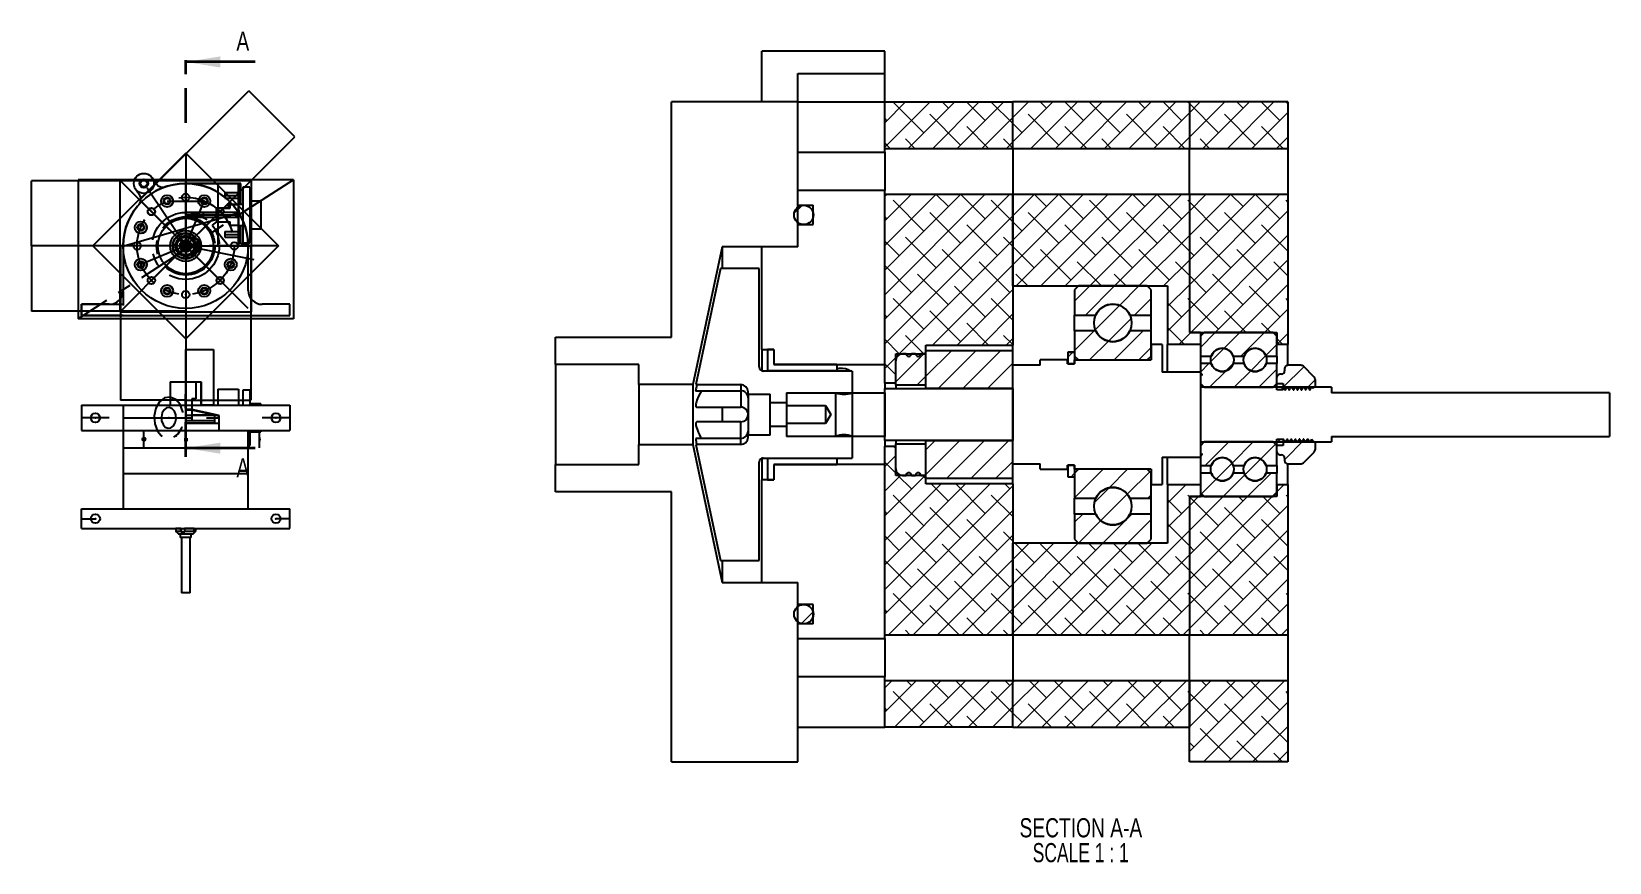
# Model space of a CAD drawing. Header units: inches. Extents: x 1.4 to 12.7, y 3.9 to 9.9.
import ezdxf

# ---------------------------------------------------------------- set-up
doc = ezdxf.new("R2010")
doc.units = ezdxf.units.IN
doc.header["$MEASUREMENT"] = 0
doc.header["$PDSIZE"] = -1
doc.linetypes.add('CENTERX2', pattern=[0.8, 0.5, -0.1, 0.1, -0.1])
doc.linetypes.add('PHANTOM', pattern=[0.5, 0.25, -0.05, 0.05, -0.05, 0.05, -0.05])
doc.styles.add('SLDTEXTSTYLE0', font='TXT', dxfattribs={"width": 0.75})
doc.styles.add('SLDTEXTSTYLE1', font='TXT', dxfattribs={"width": 0.681818})

msp = doc.modelspace()

# ---------------------------------------------------------------- texts
at = {"color": 7, "linetype": 'Continuous', "char_height": 0.138, "attachment_point": 1, "style": 'SLDTEXTSTYLE0'}
for insert in [(2.83, 9.921), (2.83, 6.85)]:
    msp.add_mtext('A', dxfattribs=dict(at, insert=insert))

# ---------------------------------------------------------------- blocks, each defined once
blk = doc.blocks.new('SW_NOTE_0')
at = {"color": 0, "linetype": 'Continuous', "lineweight": 18, "char_height": 0.1378, "attachment_point": 2}
for s, insert, style in [('SECTION A-A', (0.558, 0.178), 'SLDTEXTSTYLE0'), ('SCALE 1 : 1', (0.557, -0.001), 'SLDTEXTSTYLE1')]:
    blk.add_mtext(s, dxfattribs=dict(at, insert=insert, style=style))

# ---------------------------------------------------------------- hatches: boundary and pattern name
at = {"linetype": 'Continuous', "lineweight": 18}
h = msp.add_hatch(dxfattribs=at)
h.set_pattern_fill('ANSI38', style=0)
h.paths.add_polyline_path([(8.419, 9.415), (7.497, 9.415), (7.497, 9.08), (8.419, 9.08)], flags=0)
h = msp.add_hatch(dxfattribs=at)
h.set_pattern_fill('ANSI38', style=0)
h.paths.add_polyline_path([(9.69, 9.08), (9.69, 9.415), (8.419, 9.415), (8.419, 9.08)], flags=0)
h = msp.add_hatch(dxfattribs=at)
h.set_pattern_fill('ANSI38', style=0)
h.paths.add_polyline_path([(10.399, 9.08), (10.399, 9.415), (9.69, 9.415), (9.69, 9.08)], flags=0)
h = msp.add_hatch(dxfattribs=at)
h.set_pattern_fill('ANSI38', style=0)
h.paths.add_polyline_path([(7.497, 8.749), (7.497, 7.391), (7.576, 7.391), (7.576, 7.602), (7.794, 7.602), (7.794, 7.665), (8.419, 7.665), (8.419, 8.749)], flags=0)
h = msp.add_hatch(dxfattribs=at)
h.set_pattern_fill('ANSI38', style=0)
h.paths.add_polyline_path([(8.419, 8.09), (9.533, 8.09), (9.533, 7.669), (9.769, 7.669), (9.769, 7.755), (9.69, 7.755), (9.69, 8.749), (8.419, 8.749)], flags=0)
h = msp.add_hatch(dxfattribs=at)
h.set_pattern_fill('ANSI38', style=0)
h.paths.add_polyline_path([(9.69, 7.755), (10.32, 7.755), (10.32, 7.669), (10.399, 7.669), (10.399, 8.749), (9.69, 8.749)], flags=0)
h = msp.add_hatch(dxfattribs=at)
h.set_pattern_fill('ANSI34', style=0)
edge = h.paths.add_edge_path(flags=0)
edge.add_arc((6.914, 8.601), 0.0695, 0, 360)
h = msp.add_hatch(dxfattribs=at)
h.set_pattern_fill('ANSI31', style=0)
edge = h.paths.add_edge_path(flags=0)
edge.add_line((9.415, 7.881), (9.415, 8.062))
edge.add_line((9.415, 8.062), (9.387, 8.09))
edge.add_line((9.387, 8.09), (8.891, 8.09))
edge.add_line((8.891, 8.09), (8.864, 8.062))
edge.add_line((8.864, 8.062), (8.864, 7.881))
edge.add_line((8.864, 7.881), (9.017, 7.881))
edge.add_arc((9.139, 7.824), 0.135, 24.9972, 155.0028, ccw=False)
edge.add_line((9.262, 7.881), (9.415, 7.881))
h = msp.add_hatch(dxfattribs=at)
h.set_pattern_fill('ANSI31', style=0)
edge = h.paths.add_edge_path(flags=0)
edge.add_arc((9.139, 7.824), 0.135, 0, 360)
h = msp.add_hatch(dxfattribs=at)
h.set_pattern_fill('ANSI31', style=0)
edge = h.paths.add_edge_path(flags=0)
edge.add_line((9.387, 7.558), (9.415, 7.586))
edge.add_line((9.415, 7.586), (9.415, 7.767))
edge.add_line((9.415, 7.767), (9.262, 7.767))
edge.add_arc((9.139, 7.824), 0.135, 204.9972, 335.0028, ccw=False)
edge.add_line((9.017, 7.767), (8.864, 7.767))
edge.add_line((8.864, 7.767), (8.864, 7.586))
edge.add_line((8.864, 7.586), (8.891, 7.558))
edge.add_line((8.891, 7.558), (9.387, 7.558))
h = msp.add_hatch(dxfattribs=at)
h.set_pattern_fill('ANSI31', style=0)
edge = h.paths.add_edge_path(flags=0)
edge.add_line((10.293, 7.755), (9.797, 7.755))
edge.add_line((9.797, 7.755), (9.769, 7.728))
edge.add_line((9.769, 7.728), (9.769, 7.586))
edge.add_line((9.769, 7.586), (9.848, 7.586))
edge.add_arc((9.927, 7.558), 0.0835, 19.3741, 160.6259, ccw=False)
edge.add_line((10.005, 7.586), (10.084, 7.586))
edge.add_arc((10.163, 7.558), 0.0835, 19.3741, 160.6259, ccw=False)
edge.add_line((10.242, 7.586), (10.32, 7.586))
edge.add_line((10.32, 7.586), (10.32, 7.728))
edge.add_line((10.32, 7.728), (10.293, 7.755))
h = msp.add_hatch(dxfattribs=at)
h.set_pattern_fill('ANSI31', style=0)
h.paths.add_polyline_path([(8.419, 7.352), (8.419, 7.623), (7.794, 7.623), (7.794, 7.352)], flags=0)
h = msp.add_hatch(dxfattribs=at)
h.set_pattern_fill('ANSI32', style=0)
h.paths.add_polyline_path([(8.816, 7.612), (8.816, 7.529), (8.864, 7.529), (8.864, 7.612)], flags=0)
h = msp.add_hatch(dxfattribs=at)
h.set_pattern_fill('ANSI31', style=0)
edge = h.paths.add_edge_path(flags=0)
edge.add_arc((9.927, 7.558), 0.0835, 0, 360)
h = msp.add_hatch(dxfattribs=at)
h.set_pattern_fill('ANSI31', style=0)
edge = h.paths.add_edge_path(flags=0)
edge.add_arc((10.163, 7.558), 0.0835, 0, 360)
h = msp.add_hatch(dxfattribs=at)
h.set_pattern_fill('ANSI34', style=0)
edge = h.paths.add_edge_path(flags=0)
edge.add_line((7.576, 7.375), (7.794, 7.375))
edge.add_line((7.794, 7.375), (7.794, 7.602))
edge.add_line((7.794, 7.602), (7.757, 7.602))
edge.add_arc((7.738, 7.602), 0.0189, 180, 360, ccw=False)
edge.add_line((7.719, 7.602), (7.689, 7.602))
edge.add_arc((7.67, 7.602), 0.0189, 180, 360, ccw=False)
edge.add_line((7.651, 7.602), (7.626, 7.602))
edge.add_arc((7.626, 7.552), 0.05, 90, 180)
edge.add_line((7.576, 7.552), (7.576, 7.375))
h = msp.add_hatch(dxfattribs=at)
h.set_pattern_fill('ANSI31', style=0)
edge = h.paths.add_edge_path(flags=0)
edge.add_line((9.848, 7.531), (9.769, 7.531))
edge.add_line((9.769, 7.531), (9.769, 7.465))
edge.add_line((9.769, 7.465), (9.779, 7.455))
edge.add_line((9.779, 7.455), (9.779, 7.445))
edge.add_line((9.779, 7.445), (9.769, 7.455))
edge.add_line((9.769, 7.455), (9.769, 7.389))
edge.add_line((9.769, 7.389), (9.797, 7.361))
edge.add_line((9.797, 7.361), (10.293, 7.361))
edge.add_line((10.293, 7.361), (10.32, 7.389))
edge.add_line((10.32, 7.389), (10.32, 7.531))
edge.add_line((10.32, 7.531), (10.242, 7.531))
edge.add_arc((10.163, 7.558), 0.0835, 199.3741, 340.6259, ccw=False)
edge.add_line((10.084, 7.531), (10.005, 7.531))
edge.add_arc((9.927, 7.558), 0.0835, 199.3741, 340.6259, ccw=False)
h = msp.add_hatch(dxfattribs=at)
h.set_pattern_fill('ANSI31', style=0)
edge = h.paths.add_edge_path(flags=0)
edge.add_line((10.511, 7.361), (10.514, 7.361))
edge.add_line((10.514, 7.361), (10.526, 7.342))
edge.add_line((10.526, 7.342), (10.529, 7.342))
edge.add_line((10.529, 7.342), (10.54, 7.361))
edge.add_line((10.54, 7.361), (10.544, 7.361))
edge.add_line((10.544, 7.361), (10.555, 7.342))
edge.add_line((10.555, 7.342), (10.559, 7.342))
edge.add_line((10.559, 7.342), (10.57, 7.361))
edge.add_line((10.57, 7.361), (10.574, 7.361))
edge.add_line((10.574, 7.361), (10.579, 7.352))
edge.add_line((10.579, 7.352), (10.596, 7.369))
edge.add_line((10.596, 7.369), (10.596, 7.417))
edge.add_arc((10.572, 7.417), 0.0238, 0, 45)
edge.add_line((10.589, 7.434), (10.511, 7.512))
edge.add_arc((10.494, 7.495), 0.0238, 45, 90)
edge.add_line((10.494, 7.519), (10.399, 7.519))
edge.add_arc((10.399, 7.495), 0.0238, 90, 180)
edge.add_line((10.375, 7.495), (10.375, 7.479))
edge.add_arc((10.352, 7.479), 0.0238, 274, 360, ccw=False)
edge.add_line((10.353, 7.455), (10.342, 7.455))
edge.add_arc((10.344, 7.431), 0.0238, 94, 180)
edge.add_line((10.32, 7.431), (10.32, 7.387))
edge.add_line((10.32, 7.387), (10.365, 7.387))
edge.add_line((10.365, 7.387), (10.365, 7.361))
edge.add_line((10.365, 7.361), (10.367, 7.361))
edge.add_line((10.367, 7.361), (10.378, 7.342))
edge.add_line((10.378, 7.342), (10.382, 7.342))
edge.add_line((10.382, 7.342), (10.393, 7.361))
edge.add_line((10.393, 7.361), (10.396, 7.361))
edge.add_line((10.396, 7.361), (10.407, 7.342))
edge.add_line((10.407, 7.342), (10.411, 7.342))
edge.add_line((10.411, 7.342), (10.422, 7.361))
edge.add_line((10.422, 7.361), (10.426, 7.361))
edge.add_line((10.426, 7.361), (10.437, 7.342))
edge.add_line((10.437, 7.342), (10.441, 7.342))
edge.add_line((10.441, 7.342), (10.452, 7.361))
edge.add_line((10.452, 7.361), (10.455, 7.361))
edge.add_line((10.455, 7.361), (10.466, 7.342))
edge.add_line((10.466, 7.342), (10.47, 7.342))
edge.add_line((10.47, 7.342), (10.481, 7.361))
edge.add_line((10.481, 7.361), (10.485, 7.361))
edge.add_line((10.485, 7.361), (10.496, 7.342))
edge.add_line((10.496, 7.342), (10.5, 7.342))
edge.add_line((10.5, 7.342), (10.511, 7.361))
h = msp.add_hatch(dxfattribs=at)
h.set_pattern_fill('ANSI31', style=0)
h.paths.add_polyline_path([(10.32, 7.387), (10.32, 7.342), (10.365, 7.342), (10.365, 7.387)], flags=0)
h = msp.add_hatch(dxfattribs=at)
h.set_pattern_fill('ANSI38', style=0)
h.paths.add_polyline_path([(7.497, 6.938), (7.497, 5.58), (8.419, 5.58), (8.419, 6.665), (7.794, 6.665), (7.794, 6.727), (7.576, 6.727), (7.576, 6.938)], flags=0)
h = msp.add_hatch(dxfattribs=at)
h.set_pattern_fill('ANSI34', style=0)
edge = h.paths.add_edge_path(flags=0)
edge.add_line((7.794, 6.955), (7.576, 6.955))
edge.add_line((7.576, 6.955), (7.576, 6.777))
edge.add_arc((7.626, 6.777), 0.05, 180, 270)
edge.add_line((7.626, 6.727), (7.651, 6.727))
edge.add_arc((7.67, 6.727), 0.0189, 0, 180, ccw=False)
edge.add_line((7.689, 6.727), (7.719, 6.727))
edge.add_arc((7.738, 6.727), 0.0189, 0, 180, ccw=False)
edge.add_line((7.757, 6.727), (7.794, 6.727))
edge.add_line((7.794, 6.727), (7.794, 6.955))
h = msp.add_hatch(dxfattribs=at)
h.set_pattern_fill('ANSI31', style=0)
h.paths.add_polyline_path([(7.794, 6.977), (7.794, 6.706), (8.419, 6.706), (8.419, 6.977)], flags=0)
h = msp.add_hatch(dxfattribs=at)
h.set_pattern_fill('ANSI31', style=0)
edge = h.paths.add_edge_path(flags=0)
edge.add_line((9.779, 6.874), (9.769, 6.864))
edge.add_line((9.769, 6.864), (9.769, 6.799))
edge.add_line((9.769, 6.799), (9.848, 6.799))
edge.add_arc((9.927, 6.771), 0.0835, 19.3741, 160.6259, ccw=False)
edge.add_line((10.005, 6.799), (10.084, 6.799))
edge.add_arc((10.163, 6.771), 0.0835, 19.3741, 160.6259, ccw=False)
edge.add_line((10.242, 6.799), (10.32, 6.799))
edge.add_line((10.32, 6.799), (10.32, 6.94))
edge.add_line((10.32, 6.94), (10.293, 6.968))
edge.add_line((10.293, 6.968), (9.797, 6.968))
edge.add_line((9.797, 6.968), (9.769, 6.94))
edge.add_line((9.769, 6.94), (9.769, 6.874))
edge.add_line((9.769, 6.874), (9.779, 6.884))
edge.add_line((9.779, 6.884), (9.779, 6.874))
h = msp.add_hatch(dxfattribs=at)
h.set_pattern_fill('ANSI31', style=0)
h.paths.add_polyline_path([(10.32, 6.987), (10.32, 6.943), (10.365, 6.943), (10.365, 6.987)], flags=0)
h = msp.add_hatch(dxfattribs=at)
h.set_pattern_fill('ANSI31', style=0)
edge = h.paths.add_edge_path(flags=0)
edge.add_line((10.555, 6.968), (10.544, 6.987))
edge.add_line((10.544, 6.987), (10.54, 6.987))
edge.add_line((10.54, 6.987), (10.529, 6.968))
edge.add_line((10.529, 6.968), (10.526, 6.968))
edge.add_line((10.526, 6.968), (10.514, 6.987))
edge.add_line((10.514, 6.987), (10.511, 6.987))
edge.add_line((10.511, 6.987), (10.5, 6.968))
edge.add_line((10.5, 6.968), (10.496, 6.968))
edge.add_line((10.496, 6.968), (10.485, 6.987))
edge.add_line((10.485, 6.987), (10.481, 6.987))
edge.add_line((10.481, 6.987), (10.47, 6.968))
edge.add_line((10.47, 6.968), (10.466, 6.968))
edge.add_line((10.466, 6.968), (10.455, 6.987))
edge.add_line((10.455, 6.987), (10.452, 6.987))
edge.add_line((10.452, 6.987), (10.441, 6.968))
edge.add_line((10.441, 6.968), (10.437, 6.968))
edge.add_line((10.437, 6.968), (10.426, 6.987))
edge.add_line((10.426, 6.987), (10.422, 6.987))
edge.add_line((10.422, 6.987), (10.411, 6.968))
edge.add_line((10.411, 6.968), (10.407, 6.968))
edge.add_line((10.407, 6.968), (10.396, 6.987))
edge.add_line((10.396, 6.987), (10.393, 6.987))
edge.add_line((10.393, 6.987), (10.382, 6.968))
edge.add_line((10.382, 6.968), (10.378, 6.968))
edge.add_line((10.378, 6.968), (10.367, 6.987))
edge.add_line((10.367, 6.987), (10.365, 6.987))
edge.add_line((10.365, 6.987), (10.365, 6.943))
edge.add_line((10.365, 6.943), (10.32, 6.943))
edge.add_line((10.32, 6.943), (10.32, 6.898))
edge.add_arc((10.344, 6.898), 0.0238, 180, 266)
edge.add_line((10.342, 6.875), (10.353, 6.874))
edge.add_arc((10.352, 6.85), 0.0238, 0, 86, ccw=False)
edge.add_line((10.375, 6.85), (10.375, 6.834))
edge.add_arc((10.399, 6.834), 0.0238, 180, 270)
edge.add_line((10.399, 6.81), (10.494, 6.81))
edge.add_arc((10.494, 6.834), 0.0238, 270, 315)
edge.add_line((10.511, 6.817), (10.589, 6.895))
edge.add_arc((10.572, 6.912), 0.0238, 315, 360)
edge.add_line((10.596, 6.912), (10.596, 6.96))
edge.add_line((10.596, 6.96), (10.588, 6.968))
edge.add_line((10.588, 6.968), (10.588, 6.968))
edge.add_line((10.588, 6.968), (10.585, 6.968))
edge.add_line((10.585, 6.968), (10.579, 6.977))
edge.add_line((10.579, 6.977), (10.57, 6.987))
edge.add_line((10.57, 6.987), (10.559, 6.968))
edge.add_line((10.559, 6.968), (10.555, 6.968))
h = msp.add_hatch(dxfattribs=at)
h.set_pattern_fill('ANSI31', style=0)
edge = h.paths.add_edge_path(flags=0)
edge.add_arc((9.927, 6.771), 0.0835, 0, 360)
h = msp.add_hatch(dxfattribs=at)
h.set_pattern_fill('ANSI31', style=0)
edge = h.paths.add_edge_path(flags=0)
edge.add_arc((10.163, 6.771), 0.0835, 0, 360)
h = msp.add_hatch(dxfattribs=at)
h.set_pattern_fill('ANSI32', style=0)
h.paths.add_polyline_path([(8.864, 6.717), (8.864, 6.8), (8.816, 6.8), (8.816, 6.717)], flags=0)
h = msp.add_hatch(dxfattribs=at)
h.set_pattern_fill('ANSI31', style=0)
edge = h.paths.add_edge_path(flags=0)
edge.add_line((9.262, 6.562), (9.415, 6.562))
edge.add_line((9.415, 6.562), (9.415, 6.743))
edge.add_line((9.415, 6.743), (9.387, 6.771))
edge.add_line((9.387, 6.771), (8.891, 6.771))
edge.add_line((8.891, 6.771), (8.864, 6.743))
edge.add_line((8.864, 6.743), (8.864, 6.562))
edge.add_line((8.864, 6.562), (9.017, 6.562))
edge.add_arc((9.139, 6.505), 0.135, 24.9972, 155.0028, ccw=False)
h = msp.add_hatch(dxfattribs=at)
h.set_pattern_fill('ANSI31', style=0)
edge = h.paths.add_edge_path(flags=0)
edge.add_line((9.769, 6.743), (9.769, 6.602))
edge.add_line((9.769, 6.602), (9.797, 6.574))
edge.add_line((9.797, 6.574), (10.293, 6.574))
edge.add_line((10.293, 6.574), (10.32, 6.602))
edge.add_line((10.32, 6.602), (10.32, 6.743))
edge.add_line((10.32, 6.743), (10.242, 6.743))
edge.add_arc((10.163, 6.771), 0.0835, 199.3741, 340.6259, ccw=False)
edge.add_line((10.084, 6.743), (10.005, 6.743))
edge.add_arc((9.927, 6.771), 0.0835, 199.3741, 340.6259, ccw=False)
edge.add_line((9.848, 6.743), (9.769, 6.743))
h = msp.add_hatch(dxfattribs=at)
h.set_pattern_fill('ANSI38', style=0)
h.paths.add_polyline_path([(9.769, 6.661), (9.533, 6.661), (9.533, 6.239), (8.419, 6.239), (8.419, 5.58), (9.69, 5.58), (9.69, 6.574), (9.769, 6.574)], flags=0)
h = msp.add_hatch(dxfattribs=at)
h.set_pattern_fill('ANSI31', style=0)
edge = h.paths.add_edge_path(flags=0)
edge.add_arc((9.139, 6.505), 0.135, 0, 360)
h = msp.add_hatch(dxfattribs=at)
h.set_pattern_fill('ANSI38', style=0)
h.paths.add_polyline_path([(10.399, 6.661), (10.32, 6.661), (10.32, 6.574), (9.69, 6.574), (9.69, 5.58), (10.399, 5.58)], flags=0)
h = msp.add_hatch(dxfattribs=at)
h.set_pattern_fill('ANSI31', style=0)
edge = h.paths.add_edge_path(flags=0)
edge.add_line((8.891, 6.239), (9.387, 6.239))
edge.add_line((9.387, 6.239), (9.415, 6.267))
edge.add_line((9.415, 6.267), (9.415, 6.448))
edge.add_line((9.415, 6.448), (9.262, 6.448))
edge.add_arc((9.139, 6.505), 0.135, 204.9972, 335.0028, ccw=False)
edge.add_line((9.017, 6.448), (8.864, 6.448))
edge.add_line((8.864, 6.448), (8.864, 6.267))
edge.add_line((8.864, 6.267), (8.891, 6.239))
h = msp.add_hatch(dxfattribs=at)
h.set_pattern_fill('ANSI34', style=0)
edge = h.paths.add_edge_path(flags=0)
edge.add_arc((6.914, 5.728), 0.0695, 0, 360)
h = msp.add_hatch(dxfattribs=at)
h.set_pattern_fill('ANSI38', style=0)
h.paths.add_polyline_path([(7.497, 4.915), (8.419, 4.915), (8.419, 5.249), (7.497, 5.249)], flags=0)
h = msp.add_hatch(dxfattribs=at)
h.set_pattern_fill('ANSI38', style=0)
h.paths.add_polyline_path([(9.69, 4.915), (9.69, 5.249), (8.419, 5.249), (8.419, 4.915)], flags=0)
h = msp.add_hatch(dxfattribs=at)
h.set_pattern_fill('ANSI38', style=0)
h.paths.add_polyline_path([(10.399, 4.665), (10.399, 5.249), (9.69, 5.249), (9.69, 4.665)], flags=0)

# ---------------------------------------------------------------- linework, layer by layer
at = {"color": 7, "linetype": 'Continuous', "lineweight": 25}
for p, q in [((7.497, 9.78), (6.613, 9.78)), ((6.613, 9.674), (6.613, 9.78)), ((7.497, 9.619), (7.497, 9.78)), ((6.613, 9.415), (6.613, 9.674)), ((6.872, 9.619), (7.497, 9.619)), ((6.872, 9.415), (6.872, 9.619)), ((7.497, 9.415), (7.497, 9.619)), ((5.963, 7.721), (5.963, 9.415)), ((6.872, 9.415), (5.963, 9.415)), ((6.872, 9.415), (7.497, 9.415)), ((6.872, 9.052), (6.872, 9.415)), ((6.872, 8.372), (6.872, 9.415)), ((7.497, 9.415), (8.419, 9.415)), ((7.497, 9.08), (7.497, 9.415)), ((7.497, 9.052), (7.497, 9.415)), ((9.69, 9.415), (8.419, 9.415)), ((8.419, 9.08), (8.419, 9.415)), ((9.69, 9.415), (9.69, 9.08)), ((10.399, 9.415), (9.69, 9.415)), ((10.399, 9.415), (10.399, 9.08)), ((6.872, 9.052), (7.497, 9.052)), ((7.497, 9.08), (8.419, 9.08)), ((7.497, 9.052), (7.497, 8.777)), ((8.419, 9.08), (9.69, 9.08)), ((8.419, 9.08), (8.419, 8.749)), ((9.69, 8.749), (9.69, 9.08)), ((9.69, 9.08), (10.399, 9.08)), ((10.399, 9.08), (10.399, 8.749)), ((2.254, 8.824), (2.224, 8.868)), ((2.104, 8.788), (2.134, 8.744)), ((2.696, 8.828), (2.465, 8.828)), ((2.696, 8.828), (2.696, 8.378)), ((2.696, 8.828), (2.846, 8.828)), ((2.862, 8.828), (2.846, 8.828)), ((2.846, 8.378), (2.846, 8.828)), ((2.862, 8.676), (2.862, 8.828)), ((2.927, 8.801), (2.877, 8.801)), ((2.877, 8.801), (2.877, 8.428)), ((2.927, 8.801), (2.927, 8.428)), ((7.497, 8.777), (6.872, 8.777)), ((6.872, 8.671), (6.872, 8.777)), ((7.497, 7.524), (7.497, 8.777)), ((8.419, 8.749), (7.497, 8.749)), ((7.497, 7.391), (7.497, 8.749)), ((8.419, 8.09), (8.419, 8.749)), ((9.69, 8.749), (8.419, 8.749)), ((8.419, 8.749), (8.419, 7.665)), ((9.69, 8.749), (9.69, 7.755)), ((10.399, 8.749), (9.69, 8.749)), ((10.399, 8.749), (10.399, 7.669)), ((2.877, 8.676), (2.846, 8.676)), ((3.005, 8.701), (2.927, 8.701)), ((3.005, 8.701), (3.005, 8.514)), ((6.872, 8.671), (6.983, 8.671)), ((6.983, 8.532), (6.983, 8.671)), ((2.846, 8.526), (2.877, 8.526)), ((2.862, 8.393), (2.862, 8.526)), ((6.872, 8.532), (6.983, 8.532)), ((6.872, 8.372), (6.872, 8.532)), ((2.877, 8.428), (2.877, 8.401)), ((2.927, 8.501), (3.005, 8.501)), ((2.927, 8.428), (2.927, 8.401)), ((3.005, 8.514), (3.005, 8.501)), ((2.015, 8.378), (2.015, 8.058)), ((2.696, 8.378), (2.846, 8.378)), ((2.915, 8.378), (2.846, 8.378)), ((2.915, 8.393), (2.862, 8.393)), ((2.877, 8.401), (2.927, 8.401)), ((2.915, 8.393), (2.915, 8.401)), ((2.915, 8.378), (2.915, 8.393)), ((2.915, 8.058), (2.915, 8.378)), ((6.327, 8.372), (6.116, 7.38)), ((6.327, 8.372), (6.327, 8.215)), ((6.872, 8.372), (6.327, 8.372)), ((6.872, 8.372), (6.613, 8.372)), ((6.613, 7.633), (6.613, 8.372)), ((6.314, 8.215), (6.137, 7.38)), ((6.593, 8.215), (6.314, 8.215)), ((6.593, 7.507), (6.593, 8.215)), ((8.419, 8.09), (9.533, 8.09)), ((8.891, 8.09), (8.864, 8.062)), ((9.387, 8.09), (8.891, 8.09)), ((9.415, 8.062), (9.387, 8.09)), ((9.533, 8.09), (9.533, 7.669)), ((1.715, 7.958), (1.715, 7.878)), ((1.915, 7.958), (1.715, 7.958)), ((3.215, 7.958), (3.015, 7.958)), ((3.215, 7.878), (3.215, 7.958)), ((8.864, 8.062), (8.864, 7.881)), ((9.415, 7.881), (9.415, 8.062)), ((1.715, 7.878), (3.215, 7.878)), ((8.864, 7.881), (9.017, 7.881)), ((8.864, 7.767), (8.864, 7.881)), ((9.262, 7.881), (9.415, 7.881)), ((9.415, 7.767), (9.415, 7.881)), ((8.864, 7.767), (8.864, 7.586)), ((9.017, 7.767), (8.864, 7.767)), ((9.415, 7.767), (9.262, 7.767)), ((9.415, 7.586), (9.415, 7.767)), ((9.769, 7.755), (9.69, 7.755)), ((9.69, 7.755), (10.32, 7.755)), ((9.797, 7.755), (9.769, 7.728)), ((9.769, 7.755), (9.769, 7.669)), ((9.769, 7.728), (9.769, 7.586)), ((10.293, 7.755), (9.797, 7.755)), ((10.32, 7.728), (10.293, 7.755)), ((10.32, 7.755), (10.32, 7.669)), ((10.32, 7.586), (10.32, 7.728)), ((5.126, 7.524), (5.126, 7.721)), ((5.126, 7.721), (5.963, 7.721)), ((6.613, 7.633), (6.699, 7.633)), ((6.613, 7.633), (6.613, 7.479)), ((6.699, 7.633), (6.652, 7.633)), ((6.652, 7.633), (6.652, 7.48)), ((6.699, 7.633), (6.699, 7.524)), ((7.794, 7.665), (8.419, 7.665)), ((7.794, 7.602), (7.794, 7.665)), ((7.794, 7.352), (7.794, 7.623)), ((8.419, 7.623), (7.794, 7.623)), ((8.419, 7.623), (8.419, 7.665)), ((8.419, 7.352), (8.419, 7.623)), ((8.864, 7.613), (8.816, 7.613)), ((8.816, 7.613), (8.816, 7.612)), ((8.864, 7.612), (8.816, 7.612)), ((8.816, 7.612), (8.816, 7.529)), ((8.864, 7.612), (8.864, 7.529)), ((9.415, 7.669), (9.415, 7.558)), ((9.494, 7.669), (9.415, 7.669)), ((9.494, 7.669), (9.494, 7.47)), ((9.769, 7.669), (9.533, 7.669)), ((9.533, 7.47), (9.533, 7.669)), ((10.399, 7.669), (10.32, 7.669)), ((10.399, 7.519), (10.399, 7.669)), ((5.726, 7.524), (5.126, 7.524)), ((5.126, 7.524), (5.126, 6.805)), ((5.726, 7.38), (5.726, 7.524)), ((7.152, 7.524), (6.699, 7.524)), ((6.699, 7.524), (7.497, 7.524)), ((7.152, 7.524), (7.152, 7.48)), ((7.576, 7.602), (7.794, 7.602)), ((7.576, 7.391), (7.576, 7.602)), ((7.576, 7.375), (7.576, 7.552)), ((7.651, 7.602), (7.626, 7.602)), ((7.719, 7.602), (7.689, 7.602)), ((7.794, 7.602), (7.757, 7.602)), ((7.794, 7.375), (7.794, 7.602)), ((8.616, 7.519), (8.419, 7.519)), ((8.419, 6.81), (8.419, 7.519)), ((8.616, 7.519), (8.616, 7.558)), ((8.812, 7.558), (8.616, 7.558)), ((8.812, 7.529), (8.812, 7.558)), ((8.864, 7.529), (8.812, 7.529)), ((8.816, 7.529), (8.864, 7.529)), ((8.864, 7.586), (8.891, 7.558)), ((8.864, 7.529), (8.864, 7.558)), ((8.864, 7.558), (9.415, 7.558)), ((8.891, 7.558), (9.387, 7.558)), ((9.387, 7.558), (9.415, 7.586)), ((9.769, 7.586), (9.848, 7.586)), ((9.769, 7.586), (9.769, 7.531)), ((9.769, 7.531), (9.769, 7.465)), ((9.848, 7.531), (9.769, 7.531)), ((10.005, 7.586), (10.084, 7.586)), ((10.084, 7.531), (10.005, 7.531)), ((10.242, 7.586), (10.32, 7.586)), ((10.32, 7.531), (10.242, 7.531)), ((10.32, 7.586), (10.32, 7.531)), ((10.32, 7.389), (10.32, 7.531)), ((10.494, 7.519), (10.399, 7.519)), ((10.589, 7.434), (10.511, 7.512)), ((2.354, 7.399), (2.354, 7.232)), ((2.354, 7.399), (2.577, 7.399)), ((2.577, 7.232), (2.577, 7.399)), ((7.262, 7.477), (6.623, 7.477)), ((7.152, 7.48), (6.652, 7.48)), ((6.652, 7.477), (6.652, 7.48)), ((7.152, 7.477), (7.152, 7.48)), ((7.262, 7.477), (7.262, 7.322)), ((7.576, 7.391), (7.497, 7.391)), ((7.497, 7.391), (7.497, 7.352)), ((9.769, 7.47), (9.494, 7.47)), ((9.769, 7.47), (9.769, 6.859)), ((9.769, 7.465), (9.779, 7.455)), ((9.769, 7.455), (9.769, 7.389)), ((9.779, 7.445), (9.769, 7.455)), ((9.769, 7.389), (9.797, 7.361)), ((9.779, 7.455), (9.779, 7.445)), ((10.293, 7.361), (10.32, 7.389)), ((10.32, 7.387), (10.32, 7.431)), ((10.32, 7.387), (10.365, 7.387)), ((10.32, 7.342), (10.32, 7.387)), ((10.353, 7.455), (10.342, 7.455)), ((10.365, 7.387), (10.365, 7.361)), ((10.365, 7.387), (10.365, 7.342)), ((10.375, 7.495), (10.375, 7.479)), ((10.596, 7.417), (10.596, 7.369)), ((2.696, 7.347), (2.846, 7.347)), ((2.696, 7.347), (2.696, 7.232)), ((2.846, 7.347), (2.846, 7.232)), ((2.927, 7.341), (2.877, 7.341)), ((2.877, 7.341), (2.877, 7.241)), ((2.927, 7.341), (2.927, 7.241)), ((6.116, 7.38), (5.726, 7.38)), ((5.726, 7.38), (5.726, 6.95)), ((6.116, 7.38), (6.116, 6.95)), ((6.137, 7.38), (6.461, 7.38)), ((6.137, 7.336), (6.461, 7.336)), ((6.514, 7.312), (6.514, 7.327)), ((6.514, 7.312), (6.672, 7.312)), ((6.514, 7.312), (6.514, 7.017)), ((6.672, 7.251), (6.672, 7.312)), ((6.79, 7.322), (7.144, 7.322)), ((6.79, 7.322), (6.79, 7.23)), ((6.79, 7.322), (7.262, 7.322)), ((6.79, 7.322), (6.79, 7.251)), ((7.144, 7.007), (7.144, 7.322)), ((7.262, 7.322), (7.497, 7.322)), ((7.262, 7.322), (7.262, 7.007)), ((7.497, 7.352), (8.419, 7.352)), ((7.497, 6.977), (7.497, 7.352)), ((7.497, 7.322), (7.497, 7.007)), ((7.794, 7.375), (7.576, 7.375)), ((7.576, 7.375), (7.576, 7.352)), ((8.419, 7.352), (7.794, 7.352)), ((8.419, 7.352), (8.419, 6.977)), ((9.769, 7.361), (9.769, 6.968)), ((10.714, 7.361), (9.769, 7.361)), ((9.797, 7.361), (10.293, 7.361)), ((10.365, 7.342), (10.32, 7.342)), ((10.365, 7.361), (10.367, 7.361)), ((10.378, 7.342), (10.382, 7.342)), ((10.381, 7.341), (10.382, 7.342)), ((10.393, 7.361), (10.396, 7.361)), ((10.407, 7.342), (10.411, 7.342)), ((10.411, 7.341), (10.411, 7.342)), ((10.422, 7.361), (10.426, 7.361)), ((10.437, 7.342), (10.441, 7.342)), ((10.44, 7.341), (10.441, 7.342)), ((10.452, 7.361), (10.455, 7.361)), ((10.466, 7.342), (10.47, 7.342)), ((10.47, 7.341), (10.47, 7.342)), ((10.481, 7.361), (10.485, 7.361)), ((10.496, 7.342), (10.5, 7.342)), ((10.499, 7.341), (10.5, 7.342)), ((10.511, 7.361), (10.514, 7.361)), ((10.526, 7.342), (10.529, 7.342)), ((10.529, 7.341), (10.529, 7.342)), ((10.54, 7.361), (10.544, 7.361)), ((10.555, 7.342), (10.559, 7.342)), ((10.559, 7.341), (10.559, 7.342)), ((10.57, 7.361), (10.574, 7.361)), ((10.596, 7.369), (10.579, 7.352)), ((10.596, 7.369), (10.596, 7.361)), ((10.714, 7.361), (10.714, 7.322)), ((12.714, 7.322), (10.714, 7.322)), ((12.714, 7.322), (12.714, 7.007)), ((1.715, 7.232), (1.715, 7.05)), ((1.715, 7.232), (3.215, 7.232)), ((2.877, 7.241), (2.877, 7.232)), ((3.005, 7.241), (2.927, 7.241)), ((2.927, 7.241), (2.927, 7.232)), ((3.005, 7.241), (3.005, 7.232)), ((3.215, 7.232), (3.215, 7.05)), ((6.145, 7.217), (6.461, 7.217)), ((6.327, 7.217), (6.327, 7.112)), ((6.672, 7.251), (6.79, 7.251)), ((6.672, 7.079), (6.672, 7.251)), ((6.79, 7.23), (7.07, 7.23)), ((6.79, 7.23), (6.79, 7.1)), ((7.07, 7.23), (7.109, 7.165)), ((7.07, 7.23), (7.07, 7.1)), ((7.109, 7.165), (7.07, 7.1)), ((1.715, 7.05), (3.215, 7.05)), ((2.015, 7.05), (2.015, 6.925)), ((2.915, 6.925), (2.915, 7.05)), ((2.927, 7.05), (2.927, 6.941)), ((3.005, 7.05), (3.005, 7.041)), ((6.461, 7.112), (6.145, 7.112)), ((6.79, 7.079), (6.672, 7.079)), ((6.672, 7.017), (6.672, 7.079)), ((6.79, 7.1), (6.79, 7.007)), ((7.07, 7.1), (6.79, 7.1)), ((6.79, 7.079), (6.79, 7.007)), ((2.915, 6.941), (2.927, 6.941)), ((2.927, 7.041), (3.005, 7.041)), ((5.726, 6.805), (5.726, 6.95)), ((5.726, 6.95), (6.116, 6.95)), ((6.116, 6.95), (6.327, 5.957)), ((6.461, 6.993), (6.137, 6.993)), ((6.461, 6.95), (6.137, 6.95)), ((6.137, 6.95), (6.314, 6.115)), ((6.672, 7.017), (6.514, 7.017)), ((6.514, 7.002), (6.514, 7.017)), ((7.144, 7.007), (6.79, 7.007)), ((7.262, 7.007), (6.79, 7.007)), ((7.497, 7.007), (7.262, 7.007)), ((7.262, 7.007), (7.262, 6.852)), ((8.419, 6.977), (7.497, 6.977)), ((7.497, 6.977), (7.497, 6.938)), ((7.497, 6.938), (7.576, 6.938)), ((7.497, 5.58), (7.497, 6.938)), ((7.576, 6.977), (7.576, 6.955)), ((7.576, 6.777), (7.576, 6.955)), ((7.576, 6.955), (7.794, 6.955)), ((7.576, 6.727), (7.576, 6.938)), ((7.794, 6.977), (8.419, 6.977)), ((7.794, 6.706), (7.794, 6.977)), ((7.794, 6.727), (7.794, 6.955)), ((8.419, 6.706), (8.419, 6.977)), ((9.769, 6.968), (10.714, 6.968)), ((9.797, 6.968), (9.769, 6.94)), ((9.769, 6.94), (9.769, 6.874)), ((10.293, 6.968), (9.797, 6.968)), ((10.32, 6.94), (10.293, 6.968)), ((10.32, 6.987), (10.365, 6.987)), ((10.32, 6.943), (10.32, 6.987)), ((10.365, 6.943), (10.32, 6.943)), ((10.32, 6.898), (10.32, 6.943)), ((10.32, 6.799), (10.32, 6.94)), ((10.367, 6.987), (10.365, 6.987)), ((10.365, 6.987), (10.365, 6.943)), ((10.365, 6.987), (10.365, 6.987)), ((10.382, 6.968), (10.378, 6.968)), ((10.396, 6.987), (10.393, 6.987)), ((10.407, 6.968), (10.408, 6.969)), ((10.411, 6.968), (10.407, 6.968)), ((10.426, 6.987), (10.422, 6.987)), ((10.437, 6.968), (10.437, 6.969)), ((10.441, 6.968), (10.437, 6.968)), ((10.455, 6.987), (10.452, 6.987)), ((10.47, 6.968), (10.466, 6.968)), ((10.485, 6.987), (10.481, 6.987)), ((10.5, 6.968), (10.496, 6.968)), ((10.514, 6.987), (10.511, 6.987)), ((10.529, 6.968), (10.526, 6.968)), ((10.544, 6.987), (10.54, 6.987)), ((10.555, 6.968), (10.555, 6.969)), ((10.559, 6.968), (10.555, 6.968)), ((10.57, 6.987), (10.579, 6.977)), ((10.588, 6.968), (10.585, 6.968)), ((10.588, 6.968), (10.596, 6.96)), ((10.588, 6.968), (10.589, 6.968)), ((10.588, 6.968), (10.588, 6.968)), ((10.596, 6.968), (10.596, 6.96)), ((10.596, 6.96), (10.596, 6.912)), ((10.714, 7.007), (12.714, 7.007)), ((10.714, 7.007), (10.714, 6.968)), ((2.015, 6.925), (2.015, 6.74)), ((2.015, 6.925), (2.915, 6.925)), ((2.915, 6.74), (2.915, 6.925)), ((6.593, 6.115), (6.593, 6.822)), ((6.613, 6.85), (6.613, 6.696)), ((6.623, 6.852), (7.262, 6.852)), ((6.652, 6.85), (6.652, 6.852)), ((6.652, 6.85), (7.152, 6.85)), ((6.652, 6.85), (6.652, 6.696)), ((7.152, 6.85), (7.152, 6.852)), ((7.152, 6.85), (7.152, 6.805)), ((9.494, 6.859), (9.769, 6.859)), ((9.494, 6.859), (9.494, 6.661)), ((9.533, 6.661), (9.533, 6.859)), ((9.769, 6.874), (9.779, 6.884)), ((9.779, 6.874), (9.769, 6.864)), ((9.769, 6.864), (9.769, 6.799)), ((9.779, 6.884), (9.779, 6.874)), ((10.342, 6.875), (10.353, 6.874)), ((10.375, 6.85), (10.375, 6.834)), ((10.511, 6.817), (10.589, 6.895)), ((2.015, 6.74), (2.015, 6.486)), ((2.015, 6.74), (2.915, 6.74)), ((2.915, 6.486), (2.915, 6.74)), ((5.126, 6.608), (5.126, 6.805)), ((5.126, 6.805), (5.726, 6.805)), ((6.699, 6.805), (7.152, 6.805)), ((6.699, 6.805), (6.699, 6.696)), ((7.497, 6.805), (6.699, 6.805)), ((7.497, 5.552), (7.497, 6.805)), ((7.794, 6.727), (7.576, 6.727)), ((7.626, 6.727), (7.651, 6.727)), ((7.689, 6.727), (7.719, 6.727)), ((7.757, 6.727), (7.794, 6.727)), ((7.794, 6.665), (7.794, 6.727)), ((7.794, 6.706), (8.419, 6.706)), ((8.419, 6.81), (8.616, 6.81)), ((8.419, 6.665), (8.419, 6.706)), ((8.616, 6.771), (8.616, 6.81)), ((8.616, 6.771), (8.812, 6.771)), ((8.812, 6.8), (8.864, 6.8)), ((8.812, 6.771), (8.812, 6.8)), ((8.864, 6.8), (8.816, 6.8)), ((8.816, 6.8), (8.816, 6.717)), ((8.816, 6.717), (8.864, 6.717)), ((8.816, 6.717), (8.816, 6.717)), ((8.816, 6.717), (8.864, 6.717)), ((8.864, 6.771), (8.864, 6.8)), ((8.864, 6.8), (8.864, 6.717)), ((9.415, 6.771), (8.864, 6.771)), ((8.891, 6.771), (8.864, 6.743)), ((8.864, 6.743), (8.864, 6.562)), ((9.387, 6.771), (8.891, 6.771)), ((9.415, 6.743), (9.387, 6.771)), ((9.415, 6.771), (9.415, 6.661)), ((9.415, 6.562), (9.415, 6.743)), ((9.769, 6.799), (9.769, 6.743)), ((9.769, 6.799), (9.848, 6.799)), ((9.848, 6.743), (9.769, 6.743)), ((9.769, 6.743), (9.769, 6.602)), ((10.005, 6.799), (10.084, 6.799)), ((10.084, 6.743), (10.005, 6.743)), ((10.242, 6.799), (10.32, 6.799)), ((10.32, 6.743), (10.242, 6.743)), ((10.32, 6.799), (10.32, 6.743)), ((10.32, 6.602), (10.32, 6.743)), ((10.399, 6.81), (10.494, 6.81)), ((10.399, 6.661), (10.399, 6.81)), ((5.963, 6.608), (5.126, 6.608)), ((5.963, 4.665), (5.963, 6.608)), ((6.699, 6.696), (6.613, 6.696)), ((6.613, 5.957), (6.613, 6.696)), ((6.652, 6.696), (6.699, 6.696)), ((8.419, 6.665), (7.794, 6.665)), ((8.419, 6.665), (8.419, 5.58)), ((9.415, 6.661), (9.494, 6.661)), ((9.533, 6.661), (9.533, 6.239)), ((9.533, 6.661), (9.769, 6.661)), ((9.769, 6.661), (9.769, 6.574)), ((9.769, 6.602), (9.797, 6.574)), ((10.293, 6.574), (10.32, 6.602)), ((10.32, 6.661), (10.399, 6.661)), ((10.32, 6.661), (10.32, 6.574)), ((10.399, 6.661), (10.399, 5.58)), ((1.715, 6.486), (3.215, 6.486)), ((1.715, 6.344), (1.715, 6.486)), ((3.215, 6.344), (3.215, 6.486)), ((8.864, 6.448), (8.864, 6.562)), ((8.864, 6.562), (9.017, 6.562)), ((9.262, 6.562), (9.415, 6.562)), ((9.415, 6.448), (9.415, 6.562)), ((9.69, 6.574), (9.769, 6.574)), ((9.69, 6.574), (9.69, 5.58)), ((10.32, 6.574), (9.69, 6.574)), ((9.797, 6.574), (10.293, 6.574)), ((8.864, 6.448), (8.864, 6.267)), ((9.017, 6.448), (8.864, 6.448)), ((9.415, 6.448), (9.262, 6.448)), ((9.415, 6.267), (9.415, 6.448)), ((1.715, 6.344), (3.215, 6.344)), ((2.395, 6.344), (2.395, 6.325)), ((2.396, 6.322), (2.412, 6.306)), ((2.513, 6.305), (2.415, 6.305)), ((2.426, 6.305), (2.426, 6.281)), ((2.505, 6.281), (2.426, 6.281)), ((2.43, 6.325), (2.43, 6.344)), ((2.43, 6.344), (2.43, 6.344)), ((2.43, 6.338), (2.43, 6.338)), ((2.43, 6.332), (2.43, 6.332)), ((2.43, 6.326), (2.43, 6.326)), ((2.432, 6.344), (2.432, 6.318)), ((2.459, 6.318), (2.432, 6.318)), ((2.434, 6.281), (2.434, 5.881)), ((2.527, 6.344), (2.457, 6.344)), ((2.457, 6.344), (2.457, 6.325)), ((2.457, 6.325), (2.527, 6.325)), ((2.526, 6.322), (2.457, 6.322)), ((2.497, 5.881), (2.497, 6.281)), ((2.505, 6.281), (2.505, 6.305)), ((2.516, 6.305), (2.513, 6.305)), ((2.519, 6.306), (2.535, 6.322)), ((2.531, 6.318), (2.522, 6.318)), ((2.527, 6.325), (2.527, 6.344)), ((2.531, 6.344), (2.531, 6.318)), ((2.536, 6.325), (2.536, 6.344)), ((2.536, 6.344), (2.536, 6.325)), ((8.864, 6.267), (8.891, 6.239)), ((9.387, 6.239), (9.415, 6.267)), ((8.419, 5.58), (8.419, 6.239)), ((9.533, 6.239), (8.419, 6.239)), ((8.891, 6.239), (9.387, 6.239)), ((6.314, 6.115), (6.593, 6.115)), ((6.327, 6.115), (6.327, 5.957)), ((6.327, 5.957), (6.872, 5.957)), ((6.613, 5.957), (6.872, 5.957)), ((6.872, 5.798), (6.872, 5.957)), ((6.872, 4.665), (6.872, 5.957)), ((2.497, 5.881), (2.434, 5.881)), ((6.983, 5.798), (6.872, 5.798)), ((6.983, 5.659), (6.983, 5.798)), ((6.983, 5.659), (6.872, 5.659)), ((6.872, 5.552), (6.872, 5.659)), ((7.497, 5.58), (8.419, 5.58)), ((8.419, 5.58), (9.69, 5.58)), ((8.419, 5.58), (8.419, 5.249)), ((9.69, 5.249), (9.69, 5.58)), ((9.69, 5.58), (10.399, 5.58)), ((10.399, 5.58), (10.399, 5.249)), ((6.872, 5.552), (7.497, 5.552)), ((7.497, 5.552), (7.497, 5.277)), ((7.497, 5.277), (6.872, 5.277)), ((6.872, 4.915), (6.872, 5.277)), ((7.497, 4.915), (7.497, 5.277)), ((8.419, 5.249), (7.497, 5.249)), ((7.497, 4.915), (7.497, 5.249)), ((8.419, 4.915), (8.419, 5.249)), ((9.69, 5.249), (8.419, 5.249)), ((9.69, 5.249), (9.69, 4.915)), ((10.399, 5.249), (9.69, 5.249)), ((9.69, 4.665), (9.69, 5.249)), ((10.399, 5.249), (10.399, 4.665)), ((6.872, 4.915), (7.497, 4.915)), ((8.419, 4.915), (7.497, 4.915)), ((8.419, 4.915), (9.69, 4.915)), ((5.963, 4.665), (6.872, 4.665)), ((10.399, 4.665), (9.69, 4.665))]:
    msp.add_line(p, q, dxfattribs=at)
at = {"color": 7, "linetype": 'PHANTOM', "lineweight": 35}
for p, q in [((2.465, 9.264), (2.465, 9.764)), ((2.465, 6.861), (2.465, 7.361))]:
    msp.add_line(p, q, dxfattribs=at)
at = {"color": 7, "linetype": 'Continuous', "lineweight": 35}
for p, q in [((2.965, 9.702), (2.465, 9.702)), ((2.965, 6.923), (2.465, 6.923))]:
    msp.add_line(p, q, dxfattribs=at)
at = {"color": 7, "linetype": 'Continuous'}
for p, q in [((2.134, 8.709), (2.919, 9.494)), ((2.134, 8.709), (2.919, 9.494)), ((3.25, 9.162), (2.919, 9.494)), ((2.465, 8.378), (3.25, 9.162)), ((2.465, 9.046), (1.797, 8.378)), ((2.465, 9.046), (3.134, 8.378)), ((2.465, 8.847), (1.355, 8.847)), ((1.355, 8.378), (1.355, 8.847)), ((3.24, 8.853), (1.69, 8.853)), ((1.69, 8.853), (1.69, 7.853)), ((1.993, 7.905), (1.993, 8.85)), ((1.993, 8.85), (2.938, 8.85)), ((1.993, 7.905), (1.993, 8.85)), ((1.993, 8.85), (2.938, 8.85)), ((2.465, 8.378), (2.465, 8.847)), ((2.465, 8.828), (2.846, 8.828)), ((2.465, 8.828), (2.465, 7.878)), ((2.846, 8.828), (2.696, 8.828)), ((2.696, 8.828), (2.696, 8.378)), ((2.846, 8.828), (2.846, 8.801)), ((2.846, 8.828), (2.846, 8.378)), ((2.846, 8.676), (2.846, 8.801)), ((2.938, 7.905), (2.938, 8.85)), ((2.938, 7.905), (2.938, 8.85)), ((3.24, 8.853), (3.24, 7.853)), ((2.465, 8.378), (2.134, 8.709)), ((2.465, 8.378), (2.134, 8.709)), ((2.77, 8.651), (2.686, 8.651)), ((2.686, 8.651), (2.686, 8.619)), ((2.846, 8.676), (2.77, 8.676)), ((2.77, 8.676), (2.77, 8.651)), ((2.846, 8.676), (2.846, 8.644)), ((2.846, 8.601), (2.846, 8.676)), ((2.846, 8.637), (2.846, 8.609)), ((2.023, 8.38), (2.854, 8.619)), ((2.465, 8.619), (2.686, 8.619)), ((2.465, 8.601), (2.465, 8.619)), ((2.465, 8.601), (2.846, 8.601)), ((2.562, 8.418), (2.539, 8.424)), ((2.465, 8.378), (1.355, 8.378)), ((1.355, 8.378), (1.355, 7.909)), ((2.465, 8.378), (1.355, 8.378)), ((2.465, 8.378), (1.355, 8.378)), ((1.355, 8.378), (1.355, 7.909)), ((2.465, 8.378), (1.355, 8.378)), ((1.355, 8.378), (1.355, 7.909)), ((2.465, 8.378), (1.355, 8.378)), ((1.355, 8.378), (1.355, 7.909)), ((1.797, 8.378), (2.465, 7.709)), ((2.465, 8.378), (1.996, 8.378)), ((1.996, 8.378), (1.996, 7.268)), ((2.015, 8.378), (2.015, 8.058)), ((2.015, 8.378), (2.015, 8.058)), ((2.465, 8.378), (2.465, 7.909)), ((3.134, 8.378), (2.465, 7.709)), ((2.465, 8.378), (2.465, 7.909)), ((2.465, 8.378), (2.465, 7.909)), ((2.465, 8.378), (2.465, 7.268)), ((2.465, 8.378), (2.934, 8.378)), ((2.465, 8.378), (2.465, 7.909)), ((2.465, 8.378), (2.465, 7.909)), ((2.465, 8.378), (2.465, 7.268)), ((2.57, 8.379), (2.538, 8.379)), ((2.538, 8.376), (2.57, 8.376)), ((2.562, 8.337), (2.539, 8.331)), ((2.846, 8.378), (2.696, 8.378)), ((2.915, 8.058), (2.915, 8.378)), ((2.934, 8.378), (2.934, 7.268)), ((1.715, 7.878), (1.715, 7.958)), ((1.715, 7.958), (1.915, 7.958)), ((1.915, 7.958), (1.715, 7.958)), ((1.715, 7.958), (1.715, 7.878)), ((1.923, 7.958), (2.023, 7.958)), ((2.015, 8.05), (2.015, 7.95)), ((3.215, 7.958), (3.015, 7.958)), ((3.215, 7.958), (3.015, 7.958)), ((3.215, 7.878), (3.215, 7.958)), ((3.215, 7.878), (3.215, 7.958)), ((2.465, 7.909), (1.355, 7.909)), ((2.465, 7.909), (1.355, 7.909)), ((2.465, 7.909), (1.355, 7.909)), ((2.465, 7.909), (1.355, 7.909)), ((2.465, 7.909), (1.355, 7.909)), ((3.24, 7.853), (1.69, 7.853)), ((2.015, 7.878), (1.715, 7.878)), ((1.715, 7.878), (3.215, 7.878)), ((1.993, 7.905), (2.938, 7.905)), ((1.993, 7.905), (2.938, 7.905)), ((2.015, 7.878), (2.465, 7.878)), ((2.465, 7.878), (2.915, 7.878)), ((2.915, 7.878), (3.215, 7.878)), ((2.465, 7.399), (2.465, 7.632)), ((2.465, 7.632), (2.665, 7.632)), ((2.665, 7.632), (2.665, 7.232)), ((2.465, 7.201), (2.465, 7.399)), ((2.537, 7.399), (2.537, 7.279)), ((2.537, 7.399), (2.577, 7.399)), ((2.577, 7.399), (2.577, 7.232)), ((2.537, 7.279), (2.508, 7.279)), ((2.508, 7.279), (2.508, 7.201)), ((2.465, 7.268), (1.996, 7.268)), ((2.465, 7.268), (2.934, 7.268)), ((2.465, 7.201), (2.465, 7.197)), ((2.465, 7.197), (2.465, 7.121)), ((2.707, 7.159), (2.508, 7.201)), ((2.665, 7.232), (2.577, 7.232)), ((2.707, 7.155), (2.707, 7.159)), ((2.465, 7.121), (2.465, 7.102)), ((2.465, 7.102), (2.465, 7.05)), ((2.465, 7.05), (2.707, 7.05)), ((2.707, 7.102), (2.707, 7.155)), ((2.707, 7.05), (2.707, 7.102))]:
    msp.add_line(p, q, dxfattribs=at)
at = {"color": 7, "linetype": 'CENTERX2'}
for p, q in [((2.465, 9.046), (2.465, 7.709)), ((3.24, 8.853), (1.69, 7.853)), ((1.993, 7.905), (2.938, 8.85)), ((1.993, 8.85), (2.938, 7.905)), ((1.993, 7.905), (2.938, 8.85)), ((1.993, 8.85), (2.938, 7.905)), ((2.465, 8.378), (2.164, 8.828)), ((2.465, 8.378), (2.465, 8.802)), ((2.846, 8.761), (2.746, 8.761)), ((2.746, 8.761), (2.746, 8.721)), ((2.331, 8.701), (2.599, 8.701)), ((2.465, 8.378), (2.465, 8.728)), ((2.465, 8.728), (2.465, 8.378)), ((2.465, 8.378), (2.465, 8.728)), ((2.465, 8.378), (2.599, 8.701)), ((2.465, 8.378), (2.784, 8.696)), ((2.686, 8.601), (2.686, 8.651)), ((2.686, 8.651), (2.786, 8.651)), ((2.746, 8.741), (2.846, 8.741)), ((2.746, 8.721), (2.846, 8.721)), ((2.786, 8.651), (2.786, 8.676)), ((2.786, 8.676), (2.846, 8.676)), ((2.846, 8.676), (2.846, 8.526)), ((2.846, 8.676), (2.846, 8.526)), ((2.218, 8.13), (2.713, 8.625)), ((2.218, 8.625), (2.713, 8.13)), ((2.713, 8.13), (2.218, 8.625)), ((2.465, 8.378), (2.465, 8.619)), ((2.846, 8.619), (2.465, 8.619)), ((2.465, 8.583), (2.465, 8.619)), ((2.465, 8.588), (2.592, 8.588)), ((2.592, 8.583), (2.465, 8.583)), ((2.592, 8.583), (2.592, 8.619)), ((2.592, 8.601), (2.846, 8.601)), ((2.846, 8.583), (2.592, 8.583)), ((2.846, 8.583), (2.592, 8.583)), ((2.686, 8.551), (2.655, 8.527)), ((2.655, 8.527), (2.772, 8.378)), ((2.686, 8.601), (2.686, 8.551)), ((2.686, 8.551), (2.786, 8.551)), ((2.786, 8.526), (2.786, 8.551)), ((2.846, 8.526), (2.786, 8.526)), ((2.846, 8.526), (2.846, 8.426)), ((2.465, 8.305), (2.465, 8.45)), ((2.539, 8.424), (2.527, 8.416)), ((2.569, 8.416), (2.539, 8.424)), ((2.57, 8.379), (2.569, 8.416)), ((2.746, 8.481), (2.746, 8.441)), ((2.746, 8.481), (2.846, 8.481)), ((2.746, 8.461), (2.846, 8.461)), ((2.746, 8.441), (2.846, 8.441)), ((3.134, 8.378), (1.797, 8.378)), ((2.465, 8.378), (2.015, 8.378)), ((2.465, 8.378), (2.142, 8.244)), ((2.465, 8.378), (2.218, 8.13)), ((2.218, 8.13), (2.465, 8.378)), ((2.393, 8.378), (2.372, 8.378)), ((2.465, 8.378), (2.89, 8.378)), ((2.465, 8.378), (2.997, 8.272)), ((2.465, 8.378), (2.915, 8.378)), ((2.465, 8.378), (2.465, 8.028)), ((2.465, 8.378), (2.538, 8.378)), ((2.539, 8.331), (2.527, 8.339)), ((2.538, 8.378), (2.57, 8.378)), ((2.569, 8.339), (2.538, 8.376)), ((2.569, 8.339), (2.539, 8.331)), ((2.57, 8.376), (2.569, 8.339)), ((2.465, 7.928), (2.465, 7.878)), ((2.465, 7.399), (2.537, 7.399)), ((2.015, 7.232), (2.015, 7.05)), ((2.465, 7.05), (2.465, 7.232)), ((2.508, 7.201), (2.465, 7.201)), ((2.508, 7.197), (2.465, 7.197)), ((2.707, 7.159), (2.465, 7.159)), ((2.508, 7.197), (2.509, 7.201)), ((2.508, 7.197), (2.508, 7.201)), ((2.675, 7.161), (2.508, 7.197)), ((2.508, 7.197), (2.508, 7.121)), ((2.675, 7.161), (2.508, 7.161)), ((2.675, 7.121), (2.675, 7.161)), ((2.675, 7.161), (2.707, 7.155)), ((1.915, 7.141), (1.715, 7.141)), ((2.015, 7.141), (2.707, 7.141)), ((2.164, 6.925), (2.164, 7.05)), ((2.465, 7.121), (2.675, 7.121)), ((2.465, 7.121), (2.465, 7.105)), ((2.465, 7.105), (2.675, 7.105)), ((2.465, 7.105), (2.465, 7.102)), ((2.465, 7.102), (2.675, 7.102)), ((2.675, 7.105), (2.675, 7.121)), ((2.675, 7.102), (2.675, 7.105)), ((2.675, 7.102), (2.707, 7.102)), ((2.997, 6.925), (2.997, 7.05)), ((3.215, 7.141), (3.015, 7.141)), ((2.458, 6.995), (2.458, 6.972)), ((2.473, 6.995), (2.458, 6.972)), ((2.473, 6.995), (2.473, 6.972)), ((1.715, 6.415), (1.815, 6.415)), ((3.215, 6.415), (3.115, 6.415))]:
    msp.add_line(p, q, dxfattribs=at)
at = {"color": 8, "linetype": 'Continuous', "lineweight": 25}
for p, q in [((6.461, 7.38), (6.461, 7.336)), ((6.461, 7.336), (6.461, 7.218)), ((6.461, 6.993), (6.461, 7.11)), ((6.461, 6.95), (6.461, 6.993)), ((2.43, 6.344), (2.395, 6.344)), ((2.395, 6.325), (2.43, 6.325)), ((2.431, 6.322), (2.396, 6.322)), ((2.412, 6.306), (2.519, 6.306)), ((2.536, 6.344), (2.536, 6.344)), ((2.536, 6.325), (2.536, 6.325))]:
    msp.add_line(p, q, dxfattribs=at)
at = {"color": 7, "linetype": 'Continuous', "lineweight": 25, "flags": 128}
for points in [[(9.012, 7.78), (9.008, 7.768), (9.008, 7.767)], [(9.271, 7.767), (9.27, 7.768), (9.267, 7.78)], [(7.247, 7.477), (7.246, 7.479), (7.233, 7.487), (7.215, 7.493), (7.193, 7.496), (7.17, 7.495), (7.152, 7.492)], [(6.144, 7.38), (6.139, 7.354), (6.138, 7.348), (6.137, 7.342), (6.137, 7.339), (6.137, 7.337), (6.137, 7.336), (6.137, 7.337)], [(6.179, 7.336), (6.168, 7.318), (6.156, 7.296), (6.145, 7.268), (6.139, 7.247), (6.138, 7.242), (6.137, 7.236), (6.137, 7.232), (6.137, 7.229), (6.137, 7.226), (6.138, 7.222), (6.142, 7.218), (6.145, 7.218)], [(10.367, 7.361), (10.37, 7.356), (10.373, 7.351), (10.378, 7.342)], [(10.382, 7.342), (10.385, 7.348), (10.388, 7.353), (10.393, 7.361)], [(10.396, 7.361), (10.399, 7.356), (10.403, 7.351), (10.407, 7.342)], [(10.411, 7.342), (10.414, 7.348), (10.417, 7.353), (10.422, 7.361)], [(10.426, 7.361), (10.429, 7.356), (10.432, 7.351), (10.437, 7.342)], [(10.441, 7.342), (10.444, 7.348), (10.447, 7.353), (10.452, 7.361)], [(10.455, 7.361), (10.459, 7.356), (10.462, 7.351), (10.466, 7.342)], [(10.47, 7.342), (10.473, 7.348), (10.476, 7.353), (10.481, 7.361)], [(10.485, 7.361), (10.488, 7.356), (10.491, 7.351), (10.496, 7.342)], [(10.5, 7.342), (10.503, 7.348), (10.506, 7.353), (10.511, 7.361)], [(10.514, 7.361), (10.518, 7.356), (10.521, 7.351), (10.526, 7.342)], [(10.529, 7.342), (10.532, 7.348), (10.535, 7.353), (10.54, 7.361)], [(10.544, 7.361), (10.547, 7.356), (10.55, 7.351), (10.555, 7.342)], [(10.559, 7.342), (10.562, 7.348), (10.565, 7.353), (10.57, 7.361)], [(10.574, 7.361), (10.577, 7.356), (10.579, 7.352)], [(6.145, 7.112), (6.139, 7.108), (6.138, 7.106), (6.137, 7.102), (6.137, 7.099), (6.137, 7.096), (6.137, 7.092), (6.138, 7.086), (6.142, 7.071), (6.146, 7.059), (6.155, 7.037), (6.164, 7.019), (6.172, 7.002), (6.178, 6.993)], [(10.378, 6.968), (10.375, 6.973), (10.372, 6.978), (10.367, 6.987)], [(10.393, 6.987), (10.39, 6.982), (10.386, 6.976), (10.382, 6.968)], [(10.407, 6.968), (10.404, 6.973), (10.401, 6.978), (10.396, 6.987)], [(10.422, 6.987), (10.419, 6.982), (10.416, 6.976), (10.411, 6.968)], [(10.437, 6.968), (10.434, 6.973), (10.431, 6.978), (10.426, 6.987)], [(10.452, 6.987), (10.449, 6.982), (10.446, 6.976), (10.441, 6.968)], [(10.466, 6.968), (10.463, 6.973), (10.46, 6.978), (10.455, 6.987)], [(10.481, 6.987), (10.478, 6.982), (10.475, 6.976), (10.47, 6.968)], [(10.496, 6.968), (10.493, 6.973), (10.49, 6.978), (10.485, 6.987)], [(10.511, 6.987), (10.508, 6.982), (10.505, 6.976), (10.5, 6.968)], [(10.526, 6.968), (10.522, 6.973), (10.519, 6.978), (10.514, 6.987)], [(10.54, 6.987), (10.537, 6.982), (10.534, 6.976), (10.529, 6.968)], [(10.555, 6.968), (10.552, 6.973), (10.549, 6.978), (10.544, 6.987)], [(10.57, 6.987), (10.567, 6.982), (10.564, 6.976), (10.559, 6.968)], [(10.585, 6.968), (10.582, 6.973), (10.579, 6.977)], [(9.008, 6.562), (9.008, 6.561), (9.012, 6.549)], [(9.267, 6.549), (9.27, 6.561), (9.271, 6.562)]]:
    msp.add_lwpolyline(points, dxfattribs=at)
at = {"color": 7, "linetype": 'CENTERX2', "flags": 128}
msp.add_lwpolyline([(2.444, 7.184), (2.425, 7.236), (2.393, 7.273), (2.353, 7.29), (2.312, 7.284), (2.276, 7.256), (2.249, 7.211), (2.237, 7.155), (2.242, 7.097), (2.261, 7.045), (2.293, 7.008), (2.333, 6.991), (2.374, 6.997), (2.41, 7.025), (2.437, 7.07), (2.449, 7.126), (2.444, 7.184)], dxfattribs=at)
at = {"color": 7, "linetype": 'Continuous', "flags": 128}
for points in [[(2.394, 7.163), (2.384, 7.188), (2.368, 7.207), (2.348, 7.215), (2.327, 7.212), (2.309, 7.198), (2.296, 7.176), (2.29, 7.148), (2.292, 7.119), (2.302, 7.093), (2.318, 7.074), (2.338, 7.066), (2.358, 7.069), (2.377, 7.083), (2.39, 7.105), (2.396, 7.133), (2.394, 7.163)], [(2.154, 6.991), (2.156, 6.995), (2.159, 6.998), (2.163, 7), (2.167, 6.999), (2.171, 6.997), (2.173, 6.993), (2.175, 6.988), (2.174, 6.983), (2.172, 6.979), (2.169, 6.976), (2.165, 6.975), (2.161, 6.975), (2.158, 6.977), (2.155, 6.981), (2.154, 6.986), (2.154, 6.991)], [(2.999, 6.991), (2.999, 6.995), (2.998, 6.998), (2.997, 7), (2.996, 6.999), (2.996, 6.997), (2.995, 6.993), (2.995, 6.988), (2.995, 6.983), (2.995, 6.979), (2.996, 6.976), (2.997, 6.975), (2.998, 6.975), (2.999, 6.977), (2.999, 6.981), (3, 6.986), (2.999, 6.991)]]:
    msp.add_lwpolyline(points, dxfattribs=at)
at = {"color": 7, "linetype": 'Continuous', "lineweight": 25}
for centre, radius in [((2.164, 8.828), 0.0722), ((2.164, 8.828), 0.0316), ((2.164, 8.828), 0.0296), ((2.164, 8.828), 0.0242), ((2.218, 8.625), 0.025), ((2.331, 8.701), 0.0433), ((2.331, 8.701), 0.0252), ((2.331, 8.701), 0.0197), ((2.599, 8.701), 0.0433), ((2.599, 8.701), 0.0252), ((2.599, 8.701), 0.0197), ((6.914, 8.601), 0.0695), ((2.142, 8.511), 0.0433), ((2.142, 8.511), 0.0252), ((2.142, 8.511), 0.0197), ((2.465, 8.378), 0.111), ((2.465, 8.378), 0.0719), ((2.465, 8.378), 0.043), ((2.465, 8.378), 0.0295), ((2.465, 8.378), 0.0172), ((2.465, 8.378), 0.013), ((2.142, 8.244), 0.0433), ((2.142, 8.244), 0.0252), ((2.142, 8.244), 0.0197), ((2.789, 8.244), 0.0433), ((2.789, 8.244), 0.0252), ((2.789, 8.244), 0.0197), ((2.331, 8.054), 0.0433), ((2.331, 8.054), 0.0252), ((2.331, 8.054), 0.0197), ((2.599, 8.054), 0.0433), ((2.599, 8.054), 0.0252), ((2.599, 8.054), 0.0197), ((2.713, 8.13), 0.025), ((9.139, 7.824), 0.135), ((9.927, 7.558), 0.0835), ((10.163, 7.558), 0.0835), ((1.815, 7.141), 0.0331), ((3.115, 7.141), 0.0331), ((9.927, 6.771), 0.0835), ((10.163, 6.771), 0.0835), ((9.139, 6.505), 0.135), ((1.815, 6.415), 0.0331), ((3.115, 6.415), 0.0331), ((6.914, 5.728), 0.0695)]:
    msp.add_circle(centre, radius, dxfattribs=at)
at = {"color": 7, "linetype": 'Continuous'}
for centre, radius in [((2.465, 8.378), 0.45), ((2.465, 8.728), 0.0266), ((2.218, 8.625), 0.0266), ((2.331, 8.701), 0.043), ((2.599, 8.701), 0.043), ((2.713, 8.625), 0.0266), ((2.142, 8.511), 0.043), ((2.465, 8.378), 0.2), ((2.465, 8.378), 0.0937), ((2.465, 8.378), 0.0937), ((2.465, 8.378), 0.0937), ((2.465, 8.378), 0.0937), ((2.465, 8.378), 0.0719), ((2.465, 8.378), 0.0719), ((2.465, 8.378), 0.0719), ((2.465, 8.378), 0.0719), ((2.465, 8.378), 0.0719), ((2.465, 8.378), 0.063), ((2.465, 8.378), 0.063), ((2.465, 8.378), 0.063), ((2.465, 8.378), 0.063), ((2.465, 8.378), 0.0394), ((2.115, 8.378), 0.0266), ((2.554, 8.397), 0.00787), ((2.554, 8.358), 0.00787), ((2.815, 8.378), 0.0266), ((2.142, 8.244), 0.043), ((2.789, 8.244), 0.043), ((2.218, 8.13), 0.0266), ((2.331, 8.054), 0.043), ((2.599, 8.054), 0.043), ((2.713, 8.13), 0.0266), ((2.465, 8.028), 0.0266)]:
    msp.add_circle(centre, radius, dxfattribs=at)
at = {"color": 7, "linetype": 'CENTERX2'}
for centre, radius in [((2.465, 8.378), 0.35), ((2.465, 8.378), 0.35), ((2.465, 8.378), 0.35), ((2.465, 8.378), 0.35), ((2.465, 8.378), 0.35), ((2.465, 8.378), 0.35), ((2.465, 8.378), 0.35), ((2.465, 8.378), 0.35), ((2.465, 8.378), 0.35), ((2.465, 8.378), 0.35), ((2.465, 8.378), 0.35), ((2.465, 8.378), 0.35), ((2.465, 8.378), 0.241), ((2.465, 8.378), 0.21), ((2.462, 8.378), 0.0896), ((2.465, 8.378), 0.0728)]:
    msp.add_circle(centre, radius, dxfattribs=at)
at = {"color": 7, "linetype": 'Continuous'}
for centre, radius, start, end in [((2.465, 8.378), 0.45, 90, 180), ((2.465, 8.378), 0.45, 0, 180), ((2.946, 8.644), 0.1, 180, 209.0356), ((2.465, 8.378), 0.45, 360, 29.0356), ((2.462, 8.378), 0.0896, 31.0262, 328.9738), ((2.465, 8.378), 0.0728, 1, 359), ((2.465, 8.378), 0.104, 1, 22.8083), ((2.465, 8.378), 0.104, 337.1917, 359), ((1.915, 8.058), 0.1, 270, 360), ((1.915, 8.058), 0.1, 270, 0), ((3.015, 8.058), 0.1, 180, 270), ((3.015, 8.058), 0.1, 180, 270)]:
    msp.add_arc(centre, radius, start, end, dxfattribs=at)
at = {"color": 7, "linetype": 'Continuous', "lineweight": 25}
for centre, radius, start, end in [((2.465, 8.378), 0.45, 90, 180), ((2.3, 8.855), 0.0551, 213.75, 289.1528), ((2.088, 8.713), 0.0551, 318.3472, 33.75), ((1.915, 8.058), 0.1, 270, 0), ((3.015, 8.058), 0.1, 180, 270), ((9.139, 7.824), 0.135, 24.9972, 155.0028), ((9.139, 7.824), 0.135, 204.9972, 335.0028), ((9.927, 7.558), 0.0835, 19.3741, 160.6259), ((10.163, 7.558), 0.0835, 19.3741, 160.6259), ((6.623, 7.507), 0.03, 180, 270), ((7.626, 7.552), 0.05, 90, 180), ((7.67, 7.602), 0.0189, 180, 0), ((7.738, 7.602), 0.0189, 180, 0), ((9.927, 7.558), 0.0835, 199.3741, 340.6259), ((10.163, 7.558), 0.0835, 199.3741, 340.6259), ((10.399, 7.495), 0.0238, 90, 180), ((10.494, 7.495), 0.0238, 45, 90), ((10.344, 7.431), 0.0238, 94, 180), ((10.352, 7.479), 0.0238, 274, 0), ((10.572, 7.417), 0.0238, 0, 45), ((6.461, 7.327), 0.0529, 0, 90), ((6.461, 7.284), 0.0529, 0.0004, 90.0271), ((7.203, 7.473), 0.162, 248.6838, 291.3162), ((6.461, 7.165), 0.0529, 0.0064, 90.2383), ((6.461, 7.165), 0.0529, 270.34, 0.1076), ((6.461, 7.046), 0.0529, 270.0509, 359.9947), ((6.275, 6.992), 0.138, 179.7067, 197.831), ((6.461, 7.002), 0.0529, 270, 0), ((7.203, 6.856), 0.163, 68.6977, 111.3023), ((6.623, 6.822), 0.03, 90, 180), ((9.927, 6.771), 0.0835, 19.3741, 160.6259), ((10.163, 6.771), 0.0835, 19.3741, 160.6259), ((10.344, 6.898), 0.0238, 180, 266), ((10.352, 6.85), 0.0238, 0, 86), ((10.399, 6.834), 0.0238, 180, 270), ((10.494, 6.834), 0.0238, 270, 315), ((10.572, 6.912), 0.0238, 315, 0), ((7.626, 6.777), 0.05, 180, 270), ((7.67, 6.727), 0.0189, 0, 180), ((7.738, 6.727), 0.0189, 0, 180), ((9.927, 6.771), 0.0835, 199.3741, 340.6259), ((10.163, 6.771), 0.0835, 199.3741, 340.6259), ((9.139, 6.505), 0.135, 24.9972, 155.0028), ((9.139, 6.505), 0.135, 204.9972, 335.0028), ((2.399, 6.325), 0.00476, 180, 225), ((2.415, 6.31), 0.00476, 225, 270), ((2.516, 6.31), 0.00476, 270, 315), ((2.531, 6.325), 0.00476, 315, 0)]:
    msp.add_arc(centre, radius, start, end, dxfattribs=at)
at = {"color": 8, "linetype": 'Continuous', "lineweight": 25}
for points, knots in [([(2.452, 8.417), (2.452, 8.415), (2.452, 8.412), (2.45, 8.407), (2.447, 8.404), (2.443, 8.402), (2.438, 8.401), (2.434, 8.402), (2.432, 8.403), (2.431, 8.403)], [0, 0, 0, 0, 0.186669, 0.324262, 0.460468, 0.603075, 0.745393, 0.938341, 1, 1, 1, 1]), ([(2.478, 8.419), (2.478, 8.418), (2.477, 8.416), (2.475, 8.413), (2.471, 8.411), (2.466, 8.41), (2.462, 8.41), (2.457, 8.412), (2.454, 8.415), (2.453, 8.417), (2.453, 8.418)], [0, 0, 0, 0, 0.024484, 0.21106, 0.347981, 0.483523, 0.625434, 0.767057, 0.959063, 1, 1, 1, 1]), ([(2.499, 8.403), (2.497, 8.402), (2.494, 8.401), (2.489, 8.401), (2.485, 8.403), (2.482, 8.406), (2.479, 8.41), (2.479, 8.415), (2.479, 8.417), (2.479, 8.418)], [0, 0, 0, 0, 0.186057, 0.323655, 0.459867, 0.602479, 0.744802, 0.937757, 1, 1, 1, 1]), ([(2.431, 8.402), (2.431, 8.402), (2.432, 8.401), (2.434, 8.397), (2.435, 8.393), (2.435, 8.388), (2.433, 8.384), (2.43, 8.381), (2.426, 8.379), (2.423, 8.378), (2.422, 8.378)], [0, 0, 0, 0, 0.011472, 0.195828, 0.33112, 0.465048, 0.60527, 0.745208, 0.93493, 1, 1, 1, 1]), ([(2.423, 8.377), (2.423, 8.377), (2.425, 8.377), (2.428, 8.375), (2.432, 8.372), (2.434, 8.368), (2.435, 8.364), (2.435, 8.359), (2.433, 8.355), (2.431, 8.354), (2.431, 8.353)], [0, 0, 0, 0, 0.022064, 0.209096, 0.346351, 0.482224, 0.624481, 0.76645, 0.958925, 1, 1, 1, 1]), ([(2.432, 8.352), (2.434, 8.353), (2.437, 8.354), (2.442, 8.354), (2.446, 8.352), (2.449, 8.349), (2.451, 8.345), (2.452, 8.34), (2.452, 8.338), (2.451, 8.337)], [0, 0, 0, 0, 0.187481, 0.32529, 0.46171, 0.604541, 0.747082, 0.940334, 1, 1, 1, 1]), ([(2.453, 8.337), (2.453, 8.337), (2.454, 8.339), (2.456, 8.342), (2.46, 8.344), (2.464, 8.345), (2.469, 8.345), (2.473, 8.343), (2.476, 8.34), (2.477, 8.338), (2.478, 8.337)], [0, 0, 0, 0, 0.010016, 0.19884, 0.337411, 0.474586, 0.618207, 0.761537, 0.955857, 1, 1, 1, 1]), ([(2.479, 8.337), (2.479, 8.338), (2.479, 8.339), (2.479, 8.343), (2.481, 8.348), (2.484, 8.351), (2.487, 8.353), (2.492, 8.354), (2.497, 8.353), (2.499, 8.352), (2.499, 8.352)], [0, 0, 0, 0, 0.005004, 0.193709, 0.332192, 0.46928, 0.61281, 0.756049, 0.950246, 1, 1, 1, 1]), ([(2.508, 8.378), (2.508, 8.378), (2.506, 8.378), (2.502, 8.38), (2.499, 8.383), (2.496, 8.387), (2.495, 8.391), (2.496, 8.396), (2.498, 8.4), (2.5, 8.401), (2.5, 8.402)], [0, 0, 0, 0, 0.014306, 0.202418, 0.340466, 0.477123, 0.620201, 0.76299, 0.956576, 1, 1, 1, 1]), ([(2.5, 8.353), (2.5, 8.353), (2.498, 8.355), (2.497, 8.358), (2.495, 8.362), (2.496, 8.367), (2.498, 8.371), (2.501, 8.374), (2.505, 8.376), (2.507, 8.377), (2.508, 8.377)], [0, 0, 0, 0, 0.00221, 0.191189, 0.329874, 0.467161, 0.610899, 0.754346, 0.948825, 1, 1, 1, 1])]:
    msp.add_open_spline(points, degree=3, knots=knots, dxfattribs=at)
at = {"color": 7, "linetype": 'Continuous', "lineweight": 25}
for points, knots in [([(2.43, 6.325), (2.43, 6.325), (2.43, 6.325), (2.43, 6.324), (2.43, 6.323), (2.431, 6.322), (2.431, 6.322)], [0, 0, 0, 0, 0.037198, 0.291107, 0.715487, 1, 1, 1, 1]), ([(2.432, 6.318), (2.432, 6.319), (2.431, 6.32), (2.431, 6.321), (2.431, 6.322)], [0, 0, 0, 0, 0.594651, 1, 1, 1, 1]), ([(2.457, 6.322), (2.457, 6.322), (2.457, 6.322), (2.457, 6.323), (2.457, 6.324), (2.457, 6.325), (2.457, 6.325)], [0, 0, 0, 0, 0.001932, 0.438485, 0.709031, 1, 1, 1, 1]), ([(2.457, 6.322), (2.458, 6.321), (2.458, 6.32), (2.459, 6.319), (2.459, 6.318)], [0, 0, 0, 0, 0.405349, 1, 1, 1, 1]), ([(2.522, 6.318), (2.522, 6.319), (2.524, 6.32), (2.525, 6.321), (2.526, 6.322)], [0, 0, 0, 0, 0.594651, 1, 1, 1, 1]), ([(2.527, 6.325), (2.527, 6.325), (2.527, 6.325), (2.527, 6.324), (2.526, 6.323), (2.526, 6.322), (2.526, 6.322)], [0, 0, 0, 0, 0.037198, 0.291107, 0.715487, 1, 1, 1, 1]), ([(2.534, 6.322), (2.534, 6.321), (2.533, 6.32), (2.531, 6.319), (2.531, 6.318)], [0, 0, 0, 0, 0.405349, 1, 1, 1, 1]), ([(2.534, 6.322), (2.534, 6.322), (2.535, 6.322), (2.535, 6.323), (2.536, 6.324), (2.536, 6.325), (2.536, 6.325)], [0, 0, 0, 0, 0.001932, 0.438485, 0.709031, 1, 1, 1, 1])]:
    msp.add_open_spline(points, degree=3, knots=knots, dxfattribs=at)
at = {"color": 7, "linetype": 'Continuous'}
for p in [(2.465, 8.728), (2.465, 8.728), (2.465, 8.728), (2.465, 8.728), (2.465, 8.728), (2.599, 8.701), (2.599, 8.701), (2.218, 8.625), (2.218, 8.625), (2.218, 8.625), (2.713, 8.625), (2.713, 8.625), (2.115, 8.378), (2.115, 8.378), (2.115, 8.378), (2.115, 8.378), (2.115, 8.378), (2.465, 8.378), (2.465, 8.378), (2.465, 8.378), (2.465, 8.378), (2.465, 8.378), (2.465, 8.378), (2.465, 8.378), (2.465, 8.378), (2.465, 8.378), (2.465, 8.378), (2.465, 8.378), (2.465, 8.378), (2.465, 8.378), (2.465, 8.378), (2.465, 8.353), (2.815, 8.378), (2.815, 8.378), (2.815, 8.378), (2.815, 8.378), (2.815, 8.378), (2.142, 8.244), (2.142, 8.244), (2.218, 8.13), (2.218, 8.13), (2.713, 8.13), (2.713, 8.13), (2.713, 8.13), (2.465, 8.028), (2.465, 8.028), (2.465, 8.028), (2.465, 8.028), (2.465, 8.028), (1.815, 7.141), (2.343, 7.141), (3.115, 7.141), (2.29, 7.011), (2.396, 7.011), (2.465, 6.983), (1.815, 6.415), (3.115, 6.415)]:
    msp.add_point(p, dxfattribs=at)
at = {"color": 7, "linetype": 'Continuous', "lineweight": 35}
for points in [[(2.465, 9.702), (2.715, 9.662), (2.715, 9.742)], [(2.465, 6.923), (2.715, 6.883), (2.715, 6.963)]]:
    msp.add_solid(points, dxfattribs=at)

# ---------------------------------------------------------------- block references
at = {"color": 7, "linetype": 'Continuous', "lineweight": 18}
msp.add_blockref('SW_NOTE_0', (8.351, 4.082), dxfattribs=at)

msp.set_redraw_order([(e.dxf.handle, doc.entitydb.next_handle()) for e in msp.query("TEXT MTEXT ATTDEF DIMENSION ARC_DIMENSION")])  # texts and dimensions are drawn at this point

doc.saveas('drawing.dxf')
